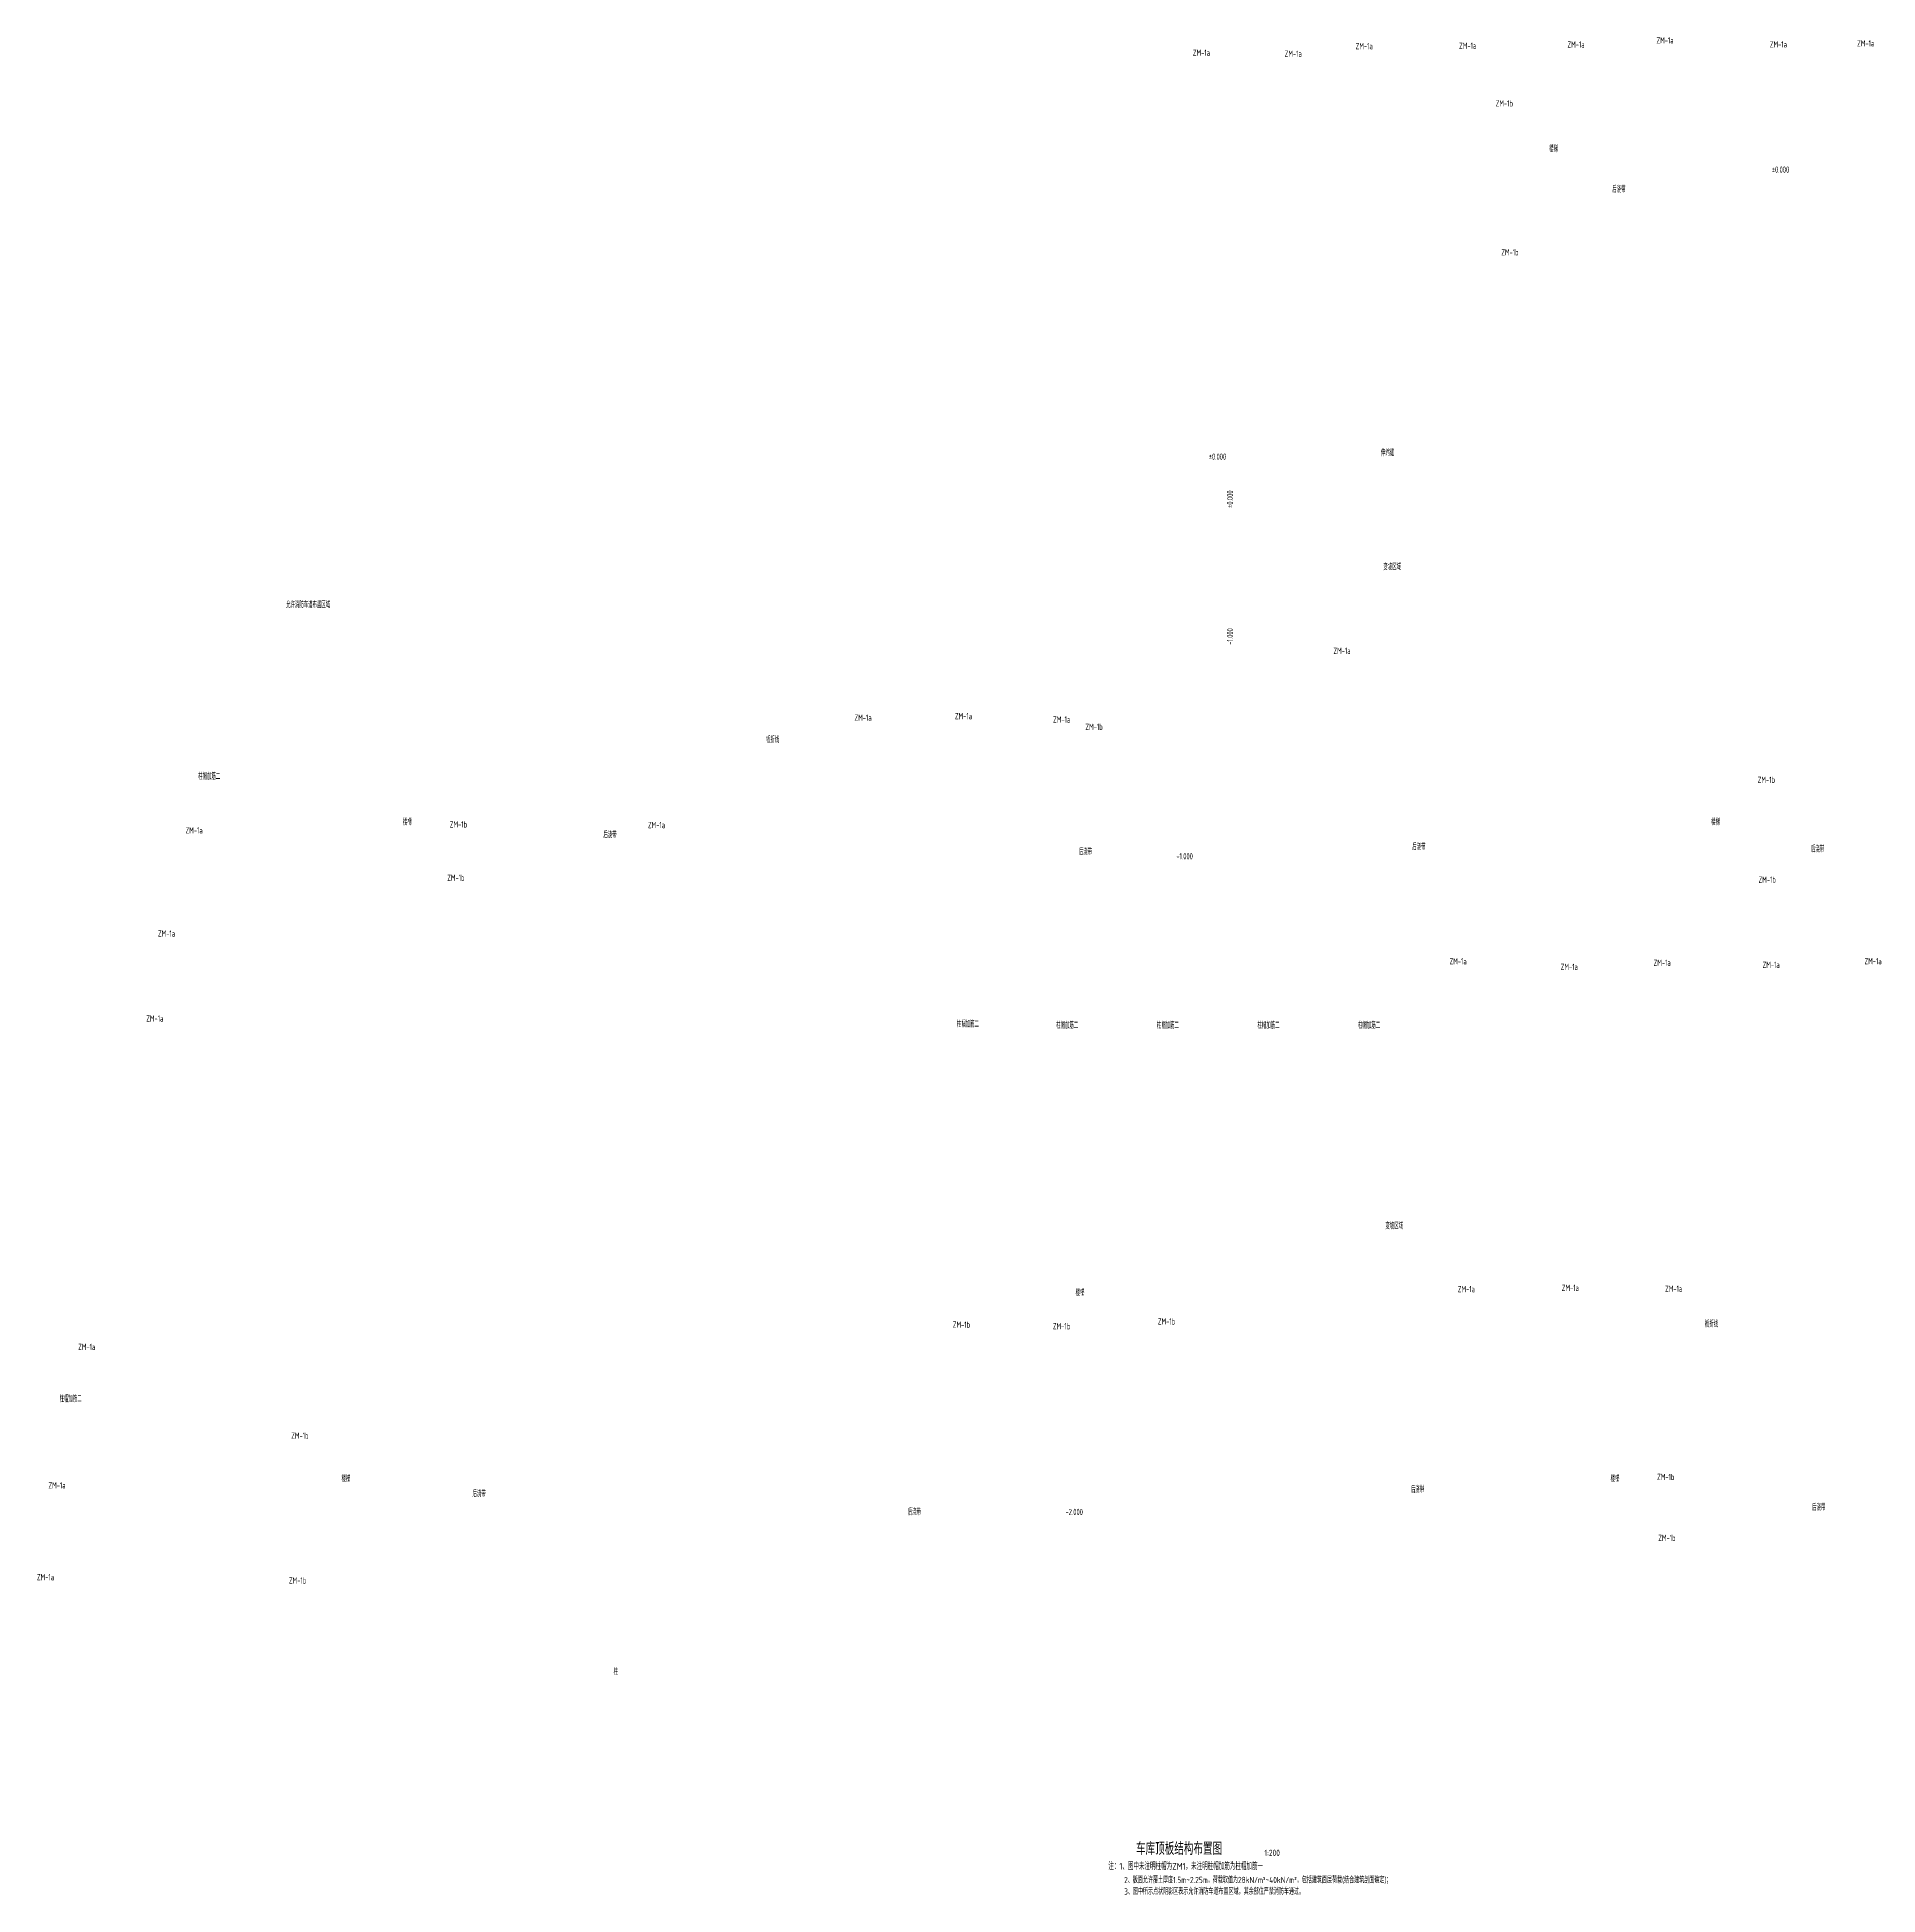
# Model space of a CAD drawing. Extents: x 2468086 to 6957054, y -3413633 to -667223.
# Drawn here: x 5436830 to 5583153, y -814872 to -667223 of the extents above; entities that cross this region are included whole.
import ezdxf

# ---------------------------------------------------------------- set-up
doc = ezdxf.new("R2010")
doc.units = 0
doc.header["$LTSCALE"] = 100
doc.header["$MEASUREMENT"] = 0
doc.layers.get('0').update_dxf_attribs({"linetype": 'CONTINUOUS'})
for name, color, linetype in [('后浇带', 61, 'CONTINUOUS'), ('柱帽编号', 170, 'CONTINUOUS'), ('轴线__尺寸数字', 7, 'CONTINUOUS')]:
    doc.layers.add(name, color=color, linetype=linetype)
doc.styles.add('GB', font='gbxwxt.shx', dxfattribs={"width": 0.7, "height": 500, "bigfont": 'gbhzfs.shx'})

msp = doc.modelspace()

# ---------------------------------------------------------------- texts
at = {"style": 'GB', "width": 0.7}
for s, p in [('楼梯', (5557029.4, -676356.3)), ('%%p0.000', (5574724.2, -678000.9)), ('%%p0.000', (5529966.3, -700814)), ('伸缩缝', (5543653.6, -700519.8)), ('变坡区域', (5543843.6, -709583.6)), ('允许消防车道布置区域', (5456625.1, -712594.2)), ('板折线', (5494766.4, -723318.1)), ('楼梯', (5465907.9, -729856.3)), ('楼梯', (5569907.9, -729856.3)), ('-1.000', (5527386.9, -732573.5)), ('变坡区域', (5544007.1, -761965)), ('楼梯', (5519380.2, -767268.8)), ('板折线', (5569403.3, -769753.3)), ('楼梯', (5461029.4, -782056.1)), ('楼梯', (5561907.9, -782056.1)), ('-2.000', (5518577.5, -784690.3)), ('柱', (5482654.2, -797398.1))]:
    msp.add_text(s, height=500, dxfattribs=at).set_placement(p)
for s, p in [('%%p0.000', (5531903.5, -704635.2)), ('-1.000', (5531903.5, -715514.4))]:
    msp.add_text(s, height=500, rotation=90, dxfattribs=at).set_placement(p)
at = {"ltscale": 0.1, "style": 'GB', "width": 0.8}
for s, height, p in [('1:200', 500, (5534392.9, -811785.2)), ('注：1、图中未注明柱帽为ZM1，未注明柱帽加筋为柱帽加筋一', 550, (5521982.3, -812882.9)), ('2、板面允许覆土厚度1.5m~2.25m，荷载取值为28kN/m²~40kN/m²，包括建筑面层荷载(结合建筑剖面确定)；', 500, (5523237.6, -813940)), ('3、图中所示点状阴影区表示允许消防车道布置区域，其余部位严禁消防车通过。', 500, (5523237.6, -814856.2))]:
    msp.add_text(s, height=height, dxfattribs=at).set_placement(p)
at = {"layer": '后浇带', "style": 'GB', "width": 0.7}
for p in [(5562038.6, -679581, -614), (5481838.6, -730878.4, -614), (5519638.6, -732218.4, -614), (5546138.6, -731826.5, -614), (5577838.6, -732008.7, -614), (5546038.6, -782916.9, -614), (5471438.6, -783245.7, -614), (5577927.2, -784330.8), (5506038.6, -784692.8, -614)]:
    msp.add_text('后浇带', height=500, dxfattribs=at).set_placement(p)
at = {"layer": '柱帽编号', "style": 'GB', "width": 0.7}
for s, p in [('ZM-1a', (5565554, -667722.8)), ('ZM-1a', (5528698.9, -668712)), ('ZM-1a', (5535998.8, -668787.8)), ('ZM-1a', (5541641.1, -668183)), ('ZM-1a', (5549864.9, -668157.3)), ('ZM-1a', (5558479.1, -668055.2)), ('ZM-1a', (5574564.6, -668044.7)), ('ZM-1a', (5581505.6, -667962.6)), ('ZM-1b', (5552773.9, -672734)), ('ZM-1b', (5553217.9, -684572.5)), ('ZM-1a', (5539877.4, -716244.3)), ('ZM-1a', (5501802.6, -721560.5)), ('ZM-1a', (5509781.2, -721438.2)), ('ZM-1a', (5517589.1, -721707.4)), ('ZM-1b', (5520159.6, -722287.5)), ('柱帽加筋二', (5449631.7, -726235.6)), ('ZM-1b', (5573600.8, -726497)), ('ZM-1a', (5448625, -730515.1)), ('ZM-1b', (5469631.8, -730042)), ('ZM-1a', (5485382.7, -730092.7)), ('ZM-1b', (5469426.5, -734284)), ('ZM-1b', (5573666.8, -734437.8)), ('ZM-1a', (5446432.7, -738715.2)), ('ZM-1a', (5549103.6, -740921.1)), ('ZM-1a', (5557941.5, -741365, 0)), ('ZM-1a', (5565327.5, -741036.9)), ('ZM-1a', (5573987.3, -741204)), ('ZM-1a', (5582091.4, -740910.9, 0)), ('ZM-1a', (5445498.8, -745468.3)), ('柱帽加筋二', (5509936.9, -745920.4)), ('柱帽加筋二', (5517836.9, -746020.5)), ('柱帽加筋二', (5525836.9, -746020.5)), ('柱帽加筋二', (5533836.9, -746020.5)), ('柱帽加筋二', (5541836.9, -746020.5)), ('ZM-1a', (5549759.7, -766978.3)), ('ZM-1a', (5558027, -766879.5)), ('ZM-1a', (5566241, -766950.2)), ('ZM-1b', (5525917.4, -769546.6)), ('ZM-1b', (5509617.1, -769801.5)), ('ZM-1b', (5517571.2, -769926.5)), ('ZM-1a', (5440088.9, -771569.4)), ('柱帽加筋二', (5438619.2, -775707.8)), ('ZM-1b', (5457025.4, -778627)), ('ZM-1a', (5437727.5, -782572)), ('ZM-1b', (5565605, -781907.8)), ('ZM-1b', (5565696.3, -786755.6)), ('ZM-1a', (5436808.4, -789871.2)), ('ZM-1b', (5456845, -790132.6))]:
    msp.add_text(s, height=500, dxfattribs=at).set_placement(p)
at = {"layer": '轴线__尺寸数字', "style": 'GB', "width": 0.8}
msp.add_text('车库顶板结构布置图', height=1000, dxfattribs=at).set_placement((5524185.6, -811699))

doc.saveas('drawing.dxf')
